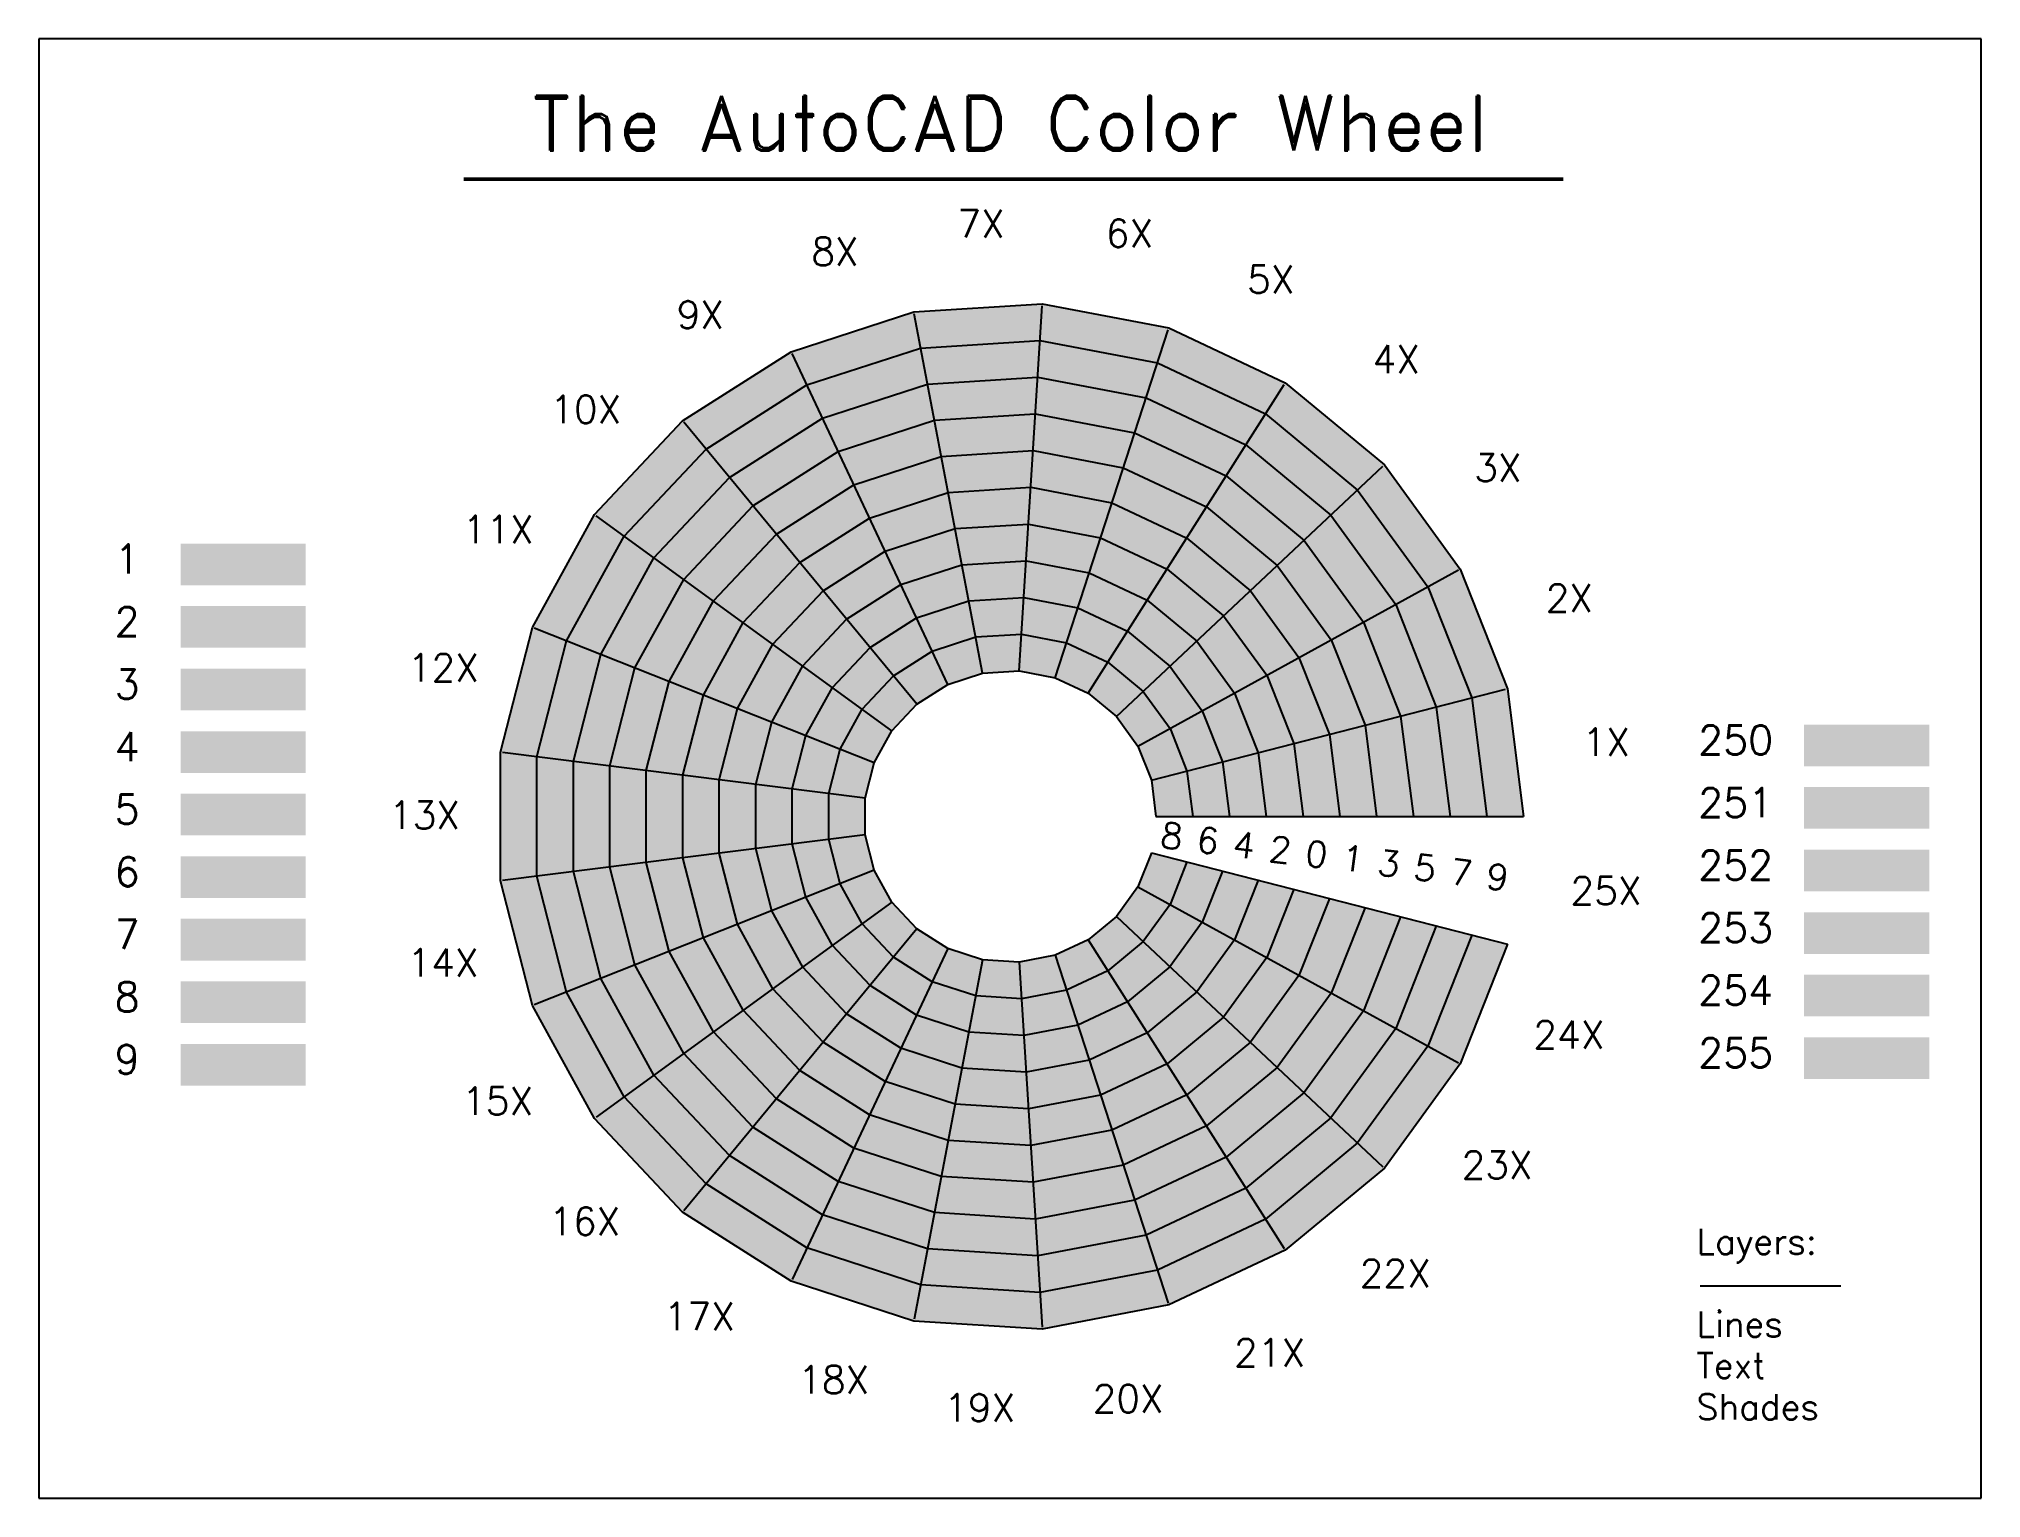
# Model space of a CAD drawing. Extents: x -266 to 266, y -187 to 213.
import ezdxf
from ezdxf.enums import TextEntityAlignment as Align

# ---------------------------------------------------------------- set-up
doc = ezdxf.new("R2010")
doc.units = 0
doc.layers.get('0').update_dxf_attribs({"linetype": 'CONTINUOUS'})
for name, color, linetype in [('LINES', 7, 'CONTINUOUS'), ('SHADES', 10, 'CONTINUOUS'), ('TEXT', 7, 'CONTINUOUS')]:
    doc.layers.add(name, color=color, linetype=linetype)
doc.styles.add('ROMAND', font='romand.ttf')
doc.styles.add('ROMANS', font='romans.ttf')

msp = doc.modelspace()

# ---------------------------------------------------------------- texts
at = {"layer": 'TEXT', "style": 'ROMAND'}
msp.add_text('The AutoCAD Color Wheel', height=15, dxfattribs=at).set_placement((0, 190), align=Align.MIDDLE)
at = {"layer": 'TEXT', "color": 70, "style": 'ROMANS'}
msp.add_text('7X', height=7.6, dxfattribs=at).set_placement((-7.919037, 162.455842), align=Align.MIDDLE)
at = {"layer": 'TEXT', "color": 60, "style": 'ROMANS'}
msp.add_text('6X', height=7.6, dxfattribs=at).set_placement((32.751908, 159.851173), align=Align.MIDDLE)
at = {"layer": 'TEXT', "color": 80, "style": 'ROMANS'}
msp.add_text('8X', height=7.6, dxfattribs=at).set_placement((-47.959985, 154.864228), align=Align.MIDDLE)
at = {"layer": 'TEXT', "color": 50, "style": 'ROMANS'}
msp.add_text('5X', height=7.6, dxfattribs=at).set_placement((71.497346, 147.213882), align=Align.MIDDLE)
at = {"layer": 'TEXT', "color": 90, "style": 'ROMANS'}
msp.add_text('9X', height=7.6, dxfattribs=at).set_placement((-84.855015, 137.55334), align=Align.MIDDLE)
at = {"layer": 'TEXT', "color": 40, "style": 'ROMANS'}
msp.add_text('4X', height=7.6, dxfattribs=at).set_placement((105.882758, 125.338016), align=Align.MIDDLE)
at = {"layer": 'TEXT', "color": 100, "style": 'ROMANS'}
msp.add_text('10X', height=7.6, dxfattribs=at).set_placement((-116.285877, 111.610884), align=Align.MIDDLE)
at = {"layer": 'TEXT', "color": 30, "style": 'ROMANS'}
msp.add_text('3X', height=7.6, dxfattribs=at).set_placement((133.747583, 95.598116), align=Align.MIDDLE)
at = {"layer": 'TEXT', "color": 110, "style": 'ROMANS'}
msp.add_text('11X', height=7.6, dxfattribs=at).set_placement((-140.277654, 78.66692), align=Align.MIDDLE)
at = {"layer": 'TEXT', "color": 1, "style": 'ROMANS'}
msp.add_text('1', height=8, dxfattribs=at).set_placement((-241.998946, 70.551694), align=Align.MIDDLE)
at = {"layer": 'TEXT', "color": 20, "style": 'ROMANS'}
msp.add_text('2X', height=7.6, dxfattribs=at).set_placement((153.34097, 59.862849), align=Align.MIDDLE)
at = {"layer": 'TEXT', "color": 2, "style": 'ROMANS'}
msp.add_text('2', height=8, dxfattribs=at).set_placement((-241.998946, 53.408837), align=Align.MIDDLE)
at = {"layer": 'TEXT', "color": 120, "style": 'ROMANS'}
msp.add_text('12X', height=7.6, dxfattribs=at).set_placement((-155.322855, 40.791439), align=Align.MIDDLE)
at = {"layer": 'TEXT', "color": 3, "style": 'ROMANS'}
msp.add_text('3', height=8, dxfattribs=at).set_placement((-241.998946, 36.26598), align=Align.MIDDLE)
at = {"layer": 'TEXT', "color": 4, "style": 'ROMANS'}
msp.add_text('4', height=8, dxfattribs=at).set_placement((-241.998946, 19.123123), align=Align.MIDDLE)
at = {"layer": 'TEXT', "color": 10, "style": 'ROMANS'}
msp.add_text('1X', height=7.6, dxfattribs=at).set_placement((163.431796, 20.377595), align=Align.MIDDLE)
at = {"layer": 'TEXT', "color": 250, "style": 'ROMANS'}
for s, height, p in [('250', 8, (198.894197, 20.942994)), ('25X', 7.6, (163.386017, -20.376644))]:
    msp.add_text(s, height=height, dxfattribs=at).set_placement(p, align=Align.MIDDLE)
at = {"layer": 'TEXT', "color": 5, "style": 'ROMANS'}
msp.add_text('5', height=8, dxfattribs=at).set_placement((-241.998946, 1.980265), align=Align.MIDDLE)
at = {"layer": 'TEXT', "color": 251, "style": 'ROMANS'}
msp.add_text('251', height=8, dxfattribs=at).set_placement((198.894197, 3.800137), align=Align.MIDDLE)
at = {"layer": 'TEXT', "color": 130, "style": 'ROMANS'}
msp.add_text('13X', height=7.6, dxfattribs=at).set_placement((-160.476134, 0.364297), align=Align.MIDDLE)
at = {"layer": 'TEXT', "style": 'ROMANS'}
for s, p in [('8', (44.332241, -5.336747)), ('6', (54.253389, -6.590072)), ('4', (64.174537, -7.843397)), ('2', (74.095685, -9.096722)), ('0', (84.016833, -10.350046)), ('1', (93.937981, -11.603371)), ('3', (103.859129, -12.856696)), ('5', (113.780277, -14.110021)), ('7', (123.701425, -15.363345)), ('9', (133.622573, -16.61667))]:
    msp.add_text(s, height=7, rotation=352.800044, dxfattribs=at).set_placement(p, align=Align.MIDDLE)
at = {"layer": 'TEXT', "color": 252, "style": 'ROMANS'}
msp.add_text('252', height=8, dxfattribs=at).set_placement((198.894197, -13.342721), align=Align.MIDDLE)
at = {"layer": 'TEXT', "color": 6, "style": 'ROMANS'}
msp.add_text('6', height=8, dxfattribs=at).set_placement((-241.998946, -15.162592), align=Align.MIDDLE)
at = {"layer": 'TEXT', "color": 253, "style": 'ROMANS'}
msp.add_text('253', height=8, dxfattribs=at).set_placement((198.894197, -30.485578), align=Align.MIDDLE)
at = {"layer": 'TEXT', "color": 7, "style": 'ROMANS'}
msp.add_text('7', height=8, dxfattribs=at).set_placement((-241.998946, -32.305449), align=Align.MIDDLE)
at = {"layer": 'TEXT', "color": 140, "style": 'ROMANS'}
msp.add_text('14X', height=7.6, dxfattribs=at).set_placement((-155.413692, -40.07432), align=Align.MIDDLE)
at = {"layer": 'TEXT', "color": 8, "style": 'ROMANS'}
msp.add_text('8', height=8, dxfattribs=at).set_placement((-241.998946, -49.448306), align=Align.MIDDLE)
at = {"layer": 'TEXT', "color": 254, "style": 'ROMANS'}
msp.add_text('254', height=8, dxfattribs=at).set_placement((198.894197, -47.628435), align=Align.MIDDLE)
at = {"layer": 'TEXT', "color": 240, "style": 'ROMANS'}
msp.add_text('24X', height=7.6, dxfattribs=at).set_placement((153.206508, -59.839129), align=Align.MIDDLE)
at = {"layer": 'TEXT', "color": 9, "style": 'ROMANS'}
msp.add_text('9', height=8, dxfattribs=at).set_placement((-241.998946, -66.591163), align=Align.MIDDLE)
at = {"layer": 'TEXT', "color": 255, "style": 'ROMANS'}
msp.add_text('255', height=8, dxfattribs=at).set_placement((198.894197, -64.771292), align=Align.MIDDLE)
at = {"layer": 'TEXT', "color": 150, "style": 'ROMANS'}
msp.add_text('15X', height=7.6, dxfattribs=at).set_placement((-140.453621, -77.983506), align=Align.MIDDLE)
at = {"layer": 'TEXT', "color": 230, "style": 'ROMANS'}
msp.add_text('23X', height=7.6, dxfattribs=at).set_placement((133.532887, -95.530287), align=Align.MIDDLE)
at = {"layer": 'TEXT', "color": 160, "style": 'ROMANS'}
msp.add_text('16X', height=7.6, dxfattribs=at).set_placement((-116.535916, -110.981286), align=Align.MIDDLE)
at = {"layer": 'TEXT', "style": 'ROMANS'}
for s, p in [('Layers:', (188.14554, -120)), ('Lines', (188.14554, -142.666667)), ('Text', (188.14554, -154)), ('Shades', (188.14554, -165.333333))]:
    msp.add_text(s, height=7, dxfattribs=at).set_placement(p)
at = {"layer": 'TEXT', "color": 220, "style": 'ROMANS'}
msp.add_text('22X', height=7.6, dxfattribs=at).set_placement((105.601319, -125.20751), align=Align.MIDDLE)
at = {"layer": 'TEXT', "color": 170, "style": 'ROMANS'}
msp.add_text('17X', height=7.6, dxfattribs=at).set_placement((-85.163416, -136.99429), align=Align.MIDDLE)
at = {"layer": 'TEXT', "color": 210, "style": 'ROMANS'}
msp.add_text('21X', height=7.6, dxfattribs=at).set_placement((71.166847, -147.006071), align=Align.MIDDLE)
at = {"layer": 'TEXT', "color": 180, "style": 'ROMANS'}
msp.add_text('18X', height=7.6, dxfattribs=at).set_placement((-48.30737, -154.388023), align=Align.MIDDLE)
at = {"layer": 'TEXT', "color": 190, "style": 'ROMANS'}
msp.add_text('19X', height=7.6, dxfattribs=at).set_placement((-8.283579, -162.069575), align=Align.MIDDLE)
at = {"layer": 'TEXT', "color": 200, "style": 'ROMANS'}
msp.add_text('20X', height=7.6, dxfattribs=at).set_placement((32.393115, -159.556284), align=Align.MIDDLE)

# ---------------------------------------------------------------- linework, layer by layer
for p, q in [((266.197183, 213.14554), (-266.197183, 213.14554)), ((-266.197183, 213.14554), (-266.197183, -186.85446)), ((266.197183, -186.85446), (266.197183, 213.14554)), ((-266.197183, -186.85446), (266.197183, -186.85446))]:
    msp.add_line(p, q)
at = {"layer": 'LINES', "color": 3}
for p, q in [((-26.382208, 138.300954), (8.840686, 140.516964)), ((2.511651, 39.921067), (8.805752, 139.961704)), ((-59.947412, 127.394987), (-26.382208, 138.300954)), ((-7.495223, 39.291496), (-26.277958, 137.754451)), ((-55.655785, 118.274798), (-24.49351, 128.400008)), ((-24.49351, 128.400008), (8.207782, 130.457374)), ((-89.745898, 108.484324), (-59.947412, 127.394987)), ((-17.031144, 36.193095), (-59.710526, 126.891579)), ((-83.321002, 100.717947), (-55.655785, 118.274798)), ((-51.364158, 109.154609), (-22.604811, 118.499063)), ((-22.604811, 118.499063), (7.574879, 120.397785)), ((-113.90532, 82.757192), (-89.745898, 108.484324)), ((-25.496936, 30.820549), (-89.391263, 108.055643)), ((-76.896106, 92.951569), (-51.364158, 109.154609)), ((-47.072531, 100.03442), (-20.716113, 108.598117)), ((-20.716113, 108.598117), (6.941976, 110.338195)), ((-105.750854, 76.832617), (-83.321002, 100.717947)), ((-70.47121, 85.185192), (-47.072531, 100.03442)), ((-42.780905, 90.91423), (-18.827414, 98.697171)), ((-18.827414, 98.697171), (6.309072, 100.278605)), ((-97.596389, 70.908041), (-76.896106, 92.951569)), ((-64.046313, 77.418814), (-42.780905, 90.91423)), ((-89.441923, 64.983465), (-70.47121, 85.185192)), ((-38.489278, 81.794041), (-16.938715, 88.796225)), ((-16.938715, 88.796225), (5.676169, 90.219016)), ((-130.907652, 51.830122), (-113.90532, 82.757192)), ((-32.360662, 23.511435), (-113.455217, 82.430173)), ((-57.621417, 69.652437), (-38.489278, 81.794041)), ((-15.050017, 78.895279), (5.043265, 80.159426)), ((-121.535992, 48.119611), (-105.750854, 76.832617)), ((-81.287457, 59.058889), (-64.046313, 77.418814)), ((-34.197651, 72.673852), (-15.050017, 78.895279)), ((-112.164331, 44.4091), (-97.596389, 70.908041)), ((-73.132991, 53.134314), (-57.621417, 69.652437)), ((-51.196521, 61.886059), (-34.197651, 72.673852)), ((-13.161318, 68.994333), (4.410362, 70.099836)), ((-102.792671, 40.698588), (-89.441923, 64.983465)), ((-29.906024, 63.553663), (-13.161318, 68.994333)), ((-93.42101, 36.988077), (-81.287457, 59.058889)), ((-64.978525, 47.209738), (-51.196521, 61.886059)), ((-44.771625, 54.119682), (-29.906024, 63.553663)), ((-25.614397, 54.433474), (-11.27262, 59.093387)), ((-11.27262, 59.093387), (3.777458, 60.040247)), ((-56.824059, 41.285162), (-44.771625, 54.119682)), ((-38.346728, 46.353304), (-25.614397, 54.433474)), ((-84.04935, 33.277566), (-73.132991, 53.134314)), ((-21.322771, 45.313284), (-9.383921, 49.192442)), ((-9.383921, 49.192442), (3.144555, 49.980657)), ((-74.67769, 29.567055), (-64.978525, 47.209738)), ((-48.669593, 35.360586), (-38.346728, 46.353304)), ((-31.921832, 38.586927), (-21.322771, 45.313284)), ((-65.306029, 25.856544), (-56.824059, 41.285162)), ((-40.515128, 29.436011), (-31.921832, 38.586927)), ((-55.934369, 22.146033), (-48.669593, 35.360586)), ((-46.562709, 18.435522), (-40.515128, 29.436011))]:
    msp.add_line(p, q, dxfattribs=at)
at = {"layer": 'LINES', "color": 2}
for p, q in [((8.840686, 140.516964), (43.508087, 133.903776)), ((12.360709, 38.042251), (43.336163, 133.374648)), ((43.508087, 133.903776), (75.441716, 118.876921)), ((8.207782, 130.457374), (40.39335, 124.317623)), ((40.39335, 124.317623), (70.040854, 110.366539)), ((7.574879, 120.397785), (37.278612, 114.731471)), ((21.433098, 33.773101), (75.143604, 118.407173)), ((75.441716, 118.876921), (102.635064, 96.380592)), ((37.278612, 114.731471), (64.639992, 101.856157)), ((6.941976, 110.338195), (34.163874, 105.145319)), ((70.040854, 110.366539), (95.287434, 89.480719)), ((34.163874, 105.145319), (59.23913, 93.345775)), ((64.639992, 101.856157), (87.939804, 82.580846)), ((6.309072, 100.278605), (31.049136, 95.559166)), ((29.158766, 27.381862), (102.229496, 95.999739)), ((31.049136, 95.559166), (53.838269, 84.835393)), ((59.23913, 93.345775), (80.592174, 75.680973)), ((5.676169, 90.219016), (27.934398, 85.973014)), ((27.934398, 85.973014), (48.437407, 76.325011)), ((5.043265, 80.159426), (24.81966, 76.386861)), ((53.838269, 84.835393), (73.244545, 68.7811)), ((24.81966, 76.386861), (43.036545, 67.814629)), ((48.437407, 76.325011), (65.896915, 61.881227)), ((4.410362, 70.099836), (21.704922, 66.800709)), ((21.704922, 66.800709), (37.635683, 59.304247)), ((43.036545, 67.814629), (58.549285, 54.981354)), ((3.777458, 60.040247), (18.590185, 57.214556)), ((37.635683, 59.304247), (51.201655, 48.081481)), ((18.590185, 57.214556), (32.234821, 50.793865)), ((3.144555, 49.980657), (15.475447, 47.628404)), ((32.234821, 50.793865), (43.854026, 41.181608)), ((15.475447, 47.628404), (26.833959, 42.283483)), ((26.833959, 42.283483), (36.506396, 34.281735))]:
    msp.add_line(p, q, dxfattribs=at)
at = {"layer": 'LINES', "color": 1}
for p, q in [((102.635064, 96.380592), (123.379473, 67.828316)), ((95.287434, 89.480719), (114.546754, 62.972497)), ((87.939804, 82.580846), (105.714035, 58.116677)), ((80.592174, 75.680973), (96.881316, 53.260858)), ((35.052282, 19.27012), (122.891933, 67.560289)), ((73.244545, 68.7811), (88.048597, 48.405038)), ((123.379473, 67.828316), (136.371496, 35.014138)), ((65.896915, 61.881227), (79.215878, 43.549218)), ((114.546754, 62.972497), (126.60868, 32.507481)), ((58.549285, 54.981354), (70.383158, 38.693399)), ((96.881316, 53.260858), (107.083048, 27.494166)), ((105.714035, 58.116677), (116.845864, 30.000823)), ((51.201655, 48.081481), (61.550439, 33.837579)), ((88.048597, 48.405038), (97.320231, 24.987509)), ((79.215878, 43.549218), (87.557415, 22.480852)), ((43.854026, 41.181608), (52.71772, 28.981759)), ((70.383158, 38.693399), (77.794599, 19.974195)), ((36.506396, 34.281735), (43.885001, 24.12594)), ((38.743334, 9.947566), (135.832617, 34.875778)), ((61.550439, 33.837579), (68.031783, 17.467537)), ((126.60868, 32.507481), (130.715317, -0.0001)), ((136.371496, 35.014138), (140.794797, -0.000108)), ((52.71772, 28.981759), (58.268967, 14.96088)), ((107.083048, 27.494166), (110.556358, -0.000085)), ((116.845864, 30.000823), (120.635838, -0.000092)), ((43.885001, 24.12594), (48.50615, 12.454223)), ((87.557415, 22.480852), (90.397399, -0.000069)), ((97.320231, 24.987509), (100.476878, -0.000077)), ((68.031783, 17.467537), (70.238439, -0.000054)), ((77.794599, 19.974195), (80.317919, -0.000061)), ((48.50615, 12.454223), (50.07948, -0.000038)), ((58.268967, 14.96088), (60.158959, -0.000046)), ((40, -0.000031), (140.794797, -0.000108))]:
    msp.add_line(p, q, dxfattribs=at)
at = {"layer": 'LINES', "color": 4}
for p, q in [((-139.684575, 17.646374), (-130.907652, 51.830122)), ((-37.191048, 14.725011), (-130.390364, 51.625312)), ((-129.684576, 16.383073), (-121.535992, 48.119611)), ((-119.684576, 15.119771), (-112.164331, 44.4091)), ((-109.684577, 13.85647), (-102.792671, 40.698588)), ((-99.684578, 12.593168), (-93.42101, 36.988077)), ((-89.684579, 11.329867), (-84.04935, 33.277566)), ((-79.68458, 10.066565), (-74.67769, 29.567055)), ((-69.684581, 8.803264), (-65.306029, 25.856544)), ((-59.684582, 7.539963), (-55.934369, 22.146033)), ((-139.684602, -17.64616), (-139.684575, 17.646374)), ((-39.684584, 5.01336), (-139.132604, 17.576643)), ((-129.684601, -16.382874), (-129.684576, 16.383073)), ((-49.684583, 6.276661), (-46.562709, 18.435522)), ((-119.6846, -15.119588), (-119.684576, 15.119771)), ((-109.684599, -13.856302), (-109.684577, 13.85647)), ((-99.684598, -12.593016), (-99.684578, 12.593168)), ((-89.684597, -11.32973), (-89.684579, 11.329867)), ((-79.684596, -10.066444), (-79.68458, 10.066565)), ((-69.684595, -8.803157), (-69.684581, 8.803264)), ((-59.684594, -7.539871), (-59.684582, 7.539963)), ((-49.684593, -6.276585), (-49.684583, 6.276661)), ((-39.684592, -5.013299), (-139.132631, -17.576431)), ((-74.677735, -29.566941), (-79.684596, -10.066444)), ((-65.306069, -25.856444), (-69.684595, -8.803157)), ((-55.934403, -22.145947), (-59.684594, -7.539871)), ((-46.562737, -18.43545), (-49.684593, -6.276585)), ((-112.164399, -44.408928), (-119.6846, -15.119588)), ((-102.792733, -40.698431), (-109.684599, -13.856302)), ((-93.421067, -36.987934), (-99.684598, -12.593016)), ((-84.049401, -33.277438), (-89.684597, -11.32973)), ((-130.907731, -51.829922), (-139.684602, -17.64616)), ((-121.536065, -48.119425), (-129.684601, -16.382874))]:
    msp.add_line(p, q, dxfattribs=at)
at = {"layer": 'LINES', "color": 6}
for p, q in [((38.743319, -9.947625), (136.371443, -35.014347)), ((48.506131, -12.454297), (43.884964, -24.126007)), ((58.268944, -14.960969), (52.717676, -28.98184)), ((35.052252, -19.270174), (122.891829, -67.560477)), ((68.031756, -17.467642), (61.550388, -33.837673)), ((77.794568, -19.974314), (70.383099, -38.693506)), ((43.884964, -24.126007), (36.506343, -34.281791)), ((87.557381, -22.480986), (79.215811, -43.549339)), ((97.320193, -24.987658), (88.048523, -48.405173)), ((29.158724, -27.381907), (102.229349, -95.999896)), ((52.717676, -28.98184), (43.853963, -41.181675)), ((107.083006, -27.49433), (96.881234, -53.261006)), ((116.845818, -30.001002), (105.713946, -58.116839)), ((21.433046, -33.773133), (75.143423, -118.407288)), ((36.506343, -34.281791), (26.833895, -42.283524)), ((61.550388, -33.837673), (51.201582, -48.081559)), ((126.60863, -32.507674), (114.546658, -62.972672)), ((136.371443, -35.014347), (123.379369, -67.828505)), ((2.51159, -39.921071), (8.805537, -139.961717)), ((12.360651, -38.04227), (43.335959, -133.374715)), ((26.833895, -42.283524), (15.475374, -47.628427)), ((43.853963, -41.181675), (32.234744, -50.793914)), ((70.383099, -38.693506), (58.549201, -54.981444)), ((15.475374, -47.628427), (3.144478, -49.980662)), ((79.215811, -43.549339), (65.89682, -61.881328)), ((32.234744, -50.793914), (18.590097, -57.214585)), ((51.201582, -48.081559), (37.635592, -59.304304)), ((88.048523, -48.405173), (73.244439, -68.781212)), ((18.590097, -57.214585), (3.777366, -60.040252)), ((58.549201, -54.981444), (43.036441, -67.814695)), ((96.881234, -53.261006), (80.592059, -75.681097)), ((105.713946, -58.116839), (87.939678, -82.580981)), ((37.635592, -59.304304), (21.70482, -66.800742)), ((65.89682, -61.881328), (48.43729, -76.325085)), ((114.546658, -62.972672), (95.287297, -89.480865)), ((21.70482, -66.800742), (4.410254, -70.099843)), ((43.036441, -67.814695), (24.819543, -76.386899)), ((73.244439, -68.781212), (53.838139, -84.835475)), ((123.379369, -67.828505), (102.634916, -96.380749)), ((24.819543, -76.386899), (5.043143, -80.159434)), ((48.43729, -76.325085), (27.934267, -85.973056)), ((80.592059, -75.681097), (59.238988, -93.345866)), ((53.838139, -84.835475), (31.04899, -95.559214)), ((87.939678, -82.580981), (64.639836, -101.856256)), ((27.934267, -85.973056), (5.676031, -90.219024)), ((95.287297, -89.480865), (70.040685, -110.366646)), ((31.04899, -95.559214), (6.308919, -100.278615)), ((59.238988, -93.345866), (34.163713, -105.145371)), ((102.634916, -96.380749), (75.441534, -118.877037)), ((34.163713, -105.145371), (6.941807, -110.338206)), ((64.639836, -101.856256), (37.278436, -114.731528)), ((70.040685, -110.366646), (40.393159, -124.317685)), ((37.278436, -114.731528), (7.574695, -120.397796)), ((75.441534, -118.877037), (43.507883, -133.903843)), ((40.393159, -124.317685), (8.207583, -130.457387)), ((43.507883, -133.903843), (8.840471, -140.516977))]:
    msp.add_line(p, q, dxfattribs=at)
at = {"layer": 'LINES', "color": 5}
for p, q in [((-37.191071, -14.724954), (-130.390443, -51.625113)), ((-40.515173, -29.435949), (-46.562737, -18.43545)), ((-32.360698, -23.511385), (-113.455344, -82.43)), ((-56.824122, -41.285075), (-65.306069, -25.856444)), ((-48.669648, -35.360512), (-55.934403, -22.145947)), ((-25.496983, -30.82051), (-89.391428, -108.055506)), ((-64.978597, -47.209638), (-74.677735, -29.566941)), ((-31.921891, -38.586878), (-40.515173, -29.435949)), ((-81.287547, -59.058765), (-93.421067, -36.987934)), ((-73.133072, -53.134202), (-84.049401, -33.277438)), ((-17.031199, -36.193069), (-59.71072, -126.891488)), ((-38.346799, -46.353246), (-48.669648, -35.360512)), ((-89.442022, -64.983328), (-102.792733, -40.698431)), ((-44.771707, -54.119613), (-56.824122, -41.285075)), ((-21.32284, -45.313252), (-31.921891, -38.586878)), ((-7.495283, -39.291484), (-26.278168, -137.754411)), ((-97.596497, -70.907892), (-112.164399, -44.408928)), ((-51.196616, -61.885981), (-64.978597, -47.209638)), ((-25.614481, -54.433434), (-38.346799, -46.353246)), ((-9.383996, -49.192427), (-21.32284, -45.313252)), ((-113.905447, -82.757018), (-130.907731, -51.829922)), ((-105.750972, -76.832455), (-121.536065, -48.119425)), ((-57.621524, -69.652349), (-73.133072, -53.134202)), ((3.144478, -49.980662), (-9.383996, -49.192427)), ((-29.906121, -63.553617), (-44.771707, -54.119613)), ((-11.27271, -59.09337), (-25.614481, -54.433434)), ((-64.046432, -77.418716), (-81.287547, -59.058765)), ((-34.197762, -72.6738), (-51.196616, -61.885981)), ((-13.161424, -68.994313), (-29.906121, -63.553617)), ((3.777366, -60.040252), (-11.27271, -59.09337)), ((-70.47134, -85.185084), (-89.442022, -64.983328)), ((4.410254, -70.099843), (-13.161424, -68.994313)), ((-76.896248, -92.951452), (-97.596497, -70.907892)), ((-38.489403, -81.793982), (-57.621524, -69.652349)), ((-15.050138, -78.895256), (-34.197762, -72.6738)), ((-83.321156, -100.717819), (-105.750972, -76.832455)), ((-42.781044, -90.914165), (-64.046432, -77.418716)), ((5.043143, -80.159434), (-15.050138, -78.895256)), ((-89.746064, -108.484187), (-113.905447, -82.757018)), ((-16.938851, -88.796199), (-38.489403, -81.793982)), ((-47.072684, -100.034347), (-70.47134, -85.185084)), ((5.676031, -90.219024), (-16.938851, -88.796199)), ((-51.364325, -109.15453), (-76.896248, -92.951452)), ((-18.827565, -98.697142), (-42.781044, -90.914165)), ((-55.655966, -118.274713), (-83.321156, -100.717819)), ((-20.716279, -108.598085), (-47.072684, -100.034347)), ((6.308919, -100.278615), (-18.827565, -98.697142)), ((-59.947606, -127.394895), (-89.746064, -108.484187)), ((-22.604992, -118.499028), (-51.364325, -109.15453)), ((6.941807, -110.338206), (-20.716279, -108.598085)), ((-24.493706, -128.399971), (-55.655966, -118.274713)), ((7.574695, -120.397796), (-22.604992, -118.499028)), ((-26.38242, -138.300914), (-59.947606, -127.394895)), ((8.207583, -130.457387), (-24.493706, -128.399971)), ((8.840471, -140.516977), (-26.38242, -138.300914))]:
    msp.add_line(p, q, dxfattribs=at)
at = {"layer": 'LINES', "color": 3}
msp.add_lwpolyline([(-37.191048, 14.725011), (-32.360662, 23.511435), (-25.496936, 30.820549), (-17.031144, 36.193095), (-7.495223, 39.291496), (2.511651, 39.921067)], dxfattribs=at)
at = {"layer": 'LINES', "color": 2}
msp.add_lwpolyline([(2.511651, 39.921067), (12.360709, 38.042251), (21.433098, 33.773101), (29.158766, 27.381862)], dxfattribs=at)
at = {"layer": 'LINES', "color": 1}
msp.add_lwpolyline([(29.158766, 27.381862), (35.052282, 19.27012), (38.743334, 9.947566), (40, -0.000031)], dxfattribs=at)
at = {"layer": 'LINES', "color": 4}
msp.add_lwpolyline([(-37.191071, -14.724954), (-39.684592, -5.013299), (-39.684584, 5.01336), (-37.191048, 14.725011)], dxfattribs=at)
at = {"layer": 'LINES', "color": 6}
msp.add_lwpolyline([(38.743319, -9.947625), (35.052252, -19.270174), (29.158724, -27.381907), (21.433046, -33.773133), (12.360651, -38.04227), (2.51159, -39.921071)], dxfattribs=at)
at = {"layer": 'LINES', "color": 5}
msp.add_lwpolyline([(2.51159, -39.921071), (-7.495283, -39.291484), (-17.031199, -36.193069), (-25.496983, -30.82051), (-32.360698, -23.511385), (-37.191071, -14.724954)], dxfattribs=at)
at = {"layer": 'SHADES', "color": 79}
msp.add_solid([(8.207782, 130.457374), (8.840686, 140.516964), (-24.49351, 128.400008), (-26.382208, 138.300954)], dxfattribs=at)
at = {"layer": 'SHADES', "color": 69}
msp.add_solid([(40.39335, 124.317623), (43.508087, 133.903776), (8.207782, 130.457374), (8.840686, 140.516964)], dxfattribs=at)
at = {"layer": 'SHADES', "color": 89}
msp.add_solid([(-24.49351, 128.400008), (-26.382208, 138.300954), (-55.655785, 118.274798), (-59.947412, 127.394987)], dxfattribs=at)
at = {"layer": 'SHADES', "color": 59}
msp.add_solid([(70.040854, 110.366539), (75.441716, 118.876921), (40.39335, 124.317623), (43.508087, 133.903776)], dxfattribs=at)
at = {"layer": 'SHADES', "color": 87}
msp.add_solid([(-22.604811, 118.499063), (-24.49351, 128.400008), (-51.364158, 109.154609), (-55.655785, 118.274798)], dxfattribs=at)
at = {"layer": 'SHADES', "color": 77}
msp.add_solid([(7.574879, 120.397785), (8.207782, 130.457374), (-22.604811, 118.499063), (-24.49351, 128.400008)], dxfattribs=at)
at = {"layer": 'SHADES', "color": 67}
msp.add_solid([(37.278612, 114.731471), (40.39335, 124.317623), (7.574879, 120.397785), (8.207782, 130.457374)], dxfattribs=at)
at = {"layer": 'SHADES', "color": 99}
msp.add_solid([(-55.655785, 118.274798), (-59.947412, 127.394987), (-83.321002, 100.717947), (-89.745898, 108.484324)], dxfattribs=at)
at = {"layer": 'SHADES', "color": 57}
msp.add_solid([(64.639992, 101.856157), (70.040854, 110.366539), (37.278612, 114.731471), (40.39335, 124.317623)], dxfattribs=at)
at = {"layer": 'SHADES', "color": 97}
msp.add_solid([(-51.364158, 109.154609), (-55.655785, 118.274798), (-76.896106, 92.951569), (-83.321002, 100.717947)], dxfattribs=at)
at = {"layer": 'SHADES', "color": 85}
msp.add_solid([(-20.716113, 108.598117), (-22.604811, 118.499063), (-47.072531, 100.03442), (-51.364158, 109.154609)], dxfattribs=at)
at = {"layer": 'SHADES', "color": 75}
msp.add_solid([(6.941976, 110.338195), (7.574879, 120.397785), (-20.716113, 108.598117), (-22.604811, 118.499063)], dxfattribs=at)
at = {"layer": 'SHADES', "color": 65}
msp.add_solid([(34.163874, 105.145319), (37.278612, 114.731471), (6.941976, 110.338195), (7.574879, 120.397785)], dxfattribs=at)
at = {"layer": 'SHADES', "color": 49}
msp.add_solid([(95.287434, 89.480719), (102.635064, 96.380592), (70.040854, 110.366539), (75.441716, 118.876921)], dxfattribs=at)
at = {"layer": 'SHADES', "color": 55}
msp.add_solid([(59.23913, 93.345775), (64.639992, 101.856157), (34.163874, 105.145319), (37.278612, 114.731471)], dxfattribs=at)
at = {"layer": 'SHADES', "color": 109}
msp.add_solid([(-83.321002, 100.717947), (-89.745898, 108.484324), (-105.750854, 76.832617), (-113.90532, 82.757192)], dxfattribs=at)
at = {"layer": 'SHADES', "color": 95}
msp.add_solid([(-47.072531, 100.03442), (-51.364158, 109.154609), (-70.47121, 85.185192), (-76.896106, 92.951569)], dxfattribs=at)
at = {"layer": 'SHADES', "color": 83}
msp.add_solid([(-18.827414, 98.697171), (-20.716113, 108.598117), (-42.780905, 90.91423), (-47.072531, 100.03442)], dxfattribs=at)
at = {"layer": 'SHADES', "color": 73}
msp.add_solid([(6.309072, 100.278605), (6.941976, 110.338195), (-18.827414, 98.697171), (-20.716113, 108.598117)], dxfattribs=at)
at = {"layer": 'SHADES', "color": 63}
msp.add_solid([(31.049136, 95.559166), (34.163874, 105.145319), (6.309072, 100.278605), (6.941976, 110.338195)], dxfattribs=at)
at = {"layer": 'SHADES', "color": 47}
msp.add_solid([(87.939804, 82.580846), (95.287434, 89.480719), (64.639992, 101.856157), (70.040854, 110.366539)], dxfattribs=at)
at = {"layer": 'SHADES', "color": 53}
msp.add_solid([(53.838269, 84.835393), (59.23913, 93.345775), (31.049136, 95.559166), (34.163874, 105.145319)], dxfattribs=at)
at = {"layer": 'SHADES', "color": 45}
msp.add_solid([(80.592174, 75.680973), (87.939804, 82.580846), (59.23913, 93.345775), (64.639992, 101.856157)], dxfattribs=at)
at = {"layer": 'SHADES', "color": 107}
msp.add_solid([(-76.896106, 92.951569), (-83.321002, 100.717947), (-97.596389, 70.908041), (-105.750854, 76.832617)], dxfattribs=at)
at = {"layer": 'SHADES', "color": 93}
msp.add_solid([(-42.780905, 90.91423), (-47.072531, 100.03442), (-64.046313, 77.418814), (-70.47121, 85.185192)], dxfattribs=at)
at = {"layer": 'SHADES', "color": 81}
msp.add_solid([(-16.938715, 88.796225), (-18.827414, 98.697171), (-38.489278, 81.794041), (-42.780905, 90.91423)], dxfattribs=at)
at = {"layer": 'SHADES', "color": 71}
msp.add_solid([(5.676169, 90.219016), (6.309072, 100.278605), (-16.938715, 88.796225), (-18.827414, 98.697171)], dxfattribs=at)
at = {"layer": 'SHADES', "color": 61}
msp.add_solid([(27.934398, 85.973014), (31.049136, 95.559166), (5.676169, 90.219016), (6.309072, 100.278605)], dxfattribs=at)
at = {"layer": 'SHADES', "color": 39}
msp.add_solid([(114.546754, 62.972497), (123.379473, 67.828316), (95.287434, 89.480719), (102.635064, 96.380592)], dxfattribs=at)
at = {"layer": 'SHADES', "color": 105}
msp.add_solid([(-70.47121, 85.185192), (-76.896106, 92.951569), (-89.441923, 64.983465), (-97.596389, 70.908041)], dxfattribs=at)
at = {"layer": 'SHADES', "color": 91}
msp.add_solid([(-38.489278, 81.794041), (-42.780905, 90.91423), (-57.621417, 69.652437), (-64.046313, 77.418814)], dxfattribs=at)
at = {"layer": 'SHADES', "color": 51}
msp.add_solid([(48.437407, 76.325011), (53.838269, 84.835393), (27.934398, 85.973014), (31.049136, 95.559166)], dxfattribs=at)
at = {"layer": 'SHADES', "color": 43}
msp.add_solid([(73.244545, 68.7811), (80.592174, 75.680973), (53.838269, 84.835393), (59.23913, 93.345775)], dxfattribs=at)
at = {"layer": 'SHADES', "color": 103}
msp.add_solid([(-64.046313, 77.418814), (-70.47121, 85.185192), (-81.287457, 59.058889), (-89.441923, 64.983465)], dxfattribs=at)
at = {"layer": 'SHADES', "color": 80}
msp.add_solid([(-15.050017, 78.895279), (-16.938715, 88.796225), (-34.197651, 72.673852), (-38.489278, 81.794041)], dxfattribs=at)
at = {"layer": 'SHADES', "color": 70}
msp.add_solid([(5.043265, 80.159426), (5.676169, 90.219016), (-15.050017, 78.895279), (-16.938715, 88.796225)], dxfattribs=at)
at = {"layer": 'SHADES', "color": 60}
msp.add_solid([(24.81966, 76.386861), (27.934398, 85.973014), (5.043265, 80.159426), (5.676169, 90.219016)], dxfattribs=at)
at = {"layer": 'SHADES', "color": 50}
msp.add_solid([(43.036545, 67.814629), (48.437407, 76.325011), (24.81966, 76.386861), (27.934398, 85.973014)], dxfattribs=at)
at = {"layer": 'SHADES', "color": 37}
msp.add_solid([(105.714035, 58.116677), (114.546754, 62.972497), (87.939804, 82.580846), (95.287434, 89.480719)], dxfattribs=at)
at = {"layer": 'SHADES', "color": 119}
msp.add_solid([(-105.750854, 76.832617), (-113.90532, 82.757192), (-121.535992, 48.119611), (-130.907652, 51.830122)], dxfattribs=at)
at = {"layer": 'SHADES', "color": 90}
msp.add_solid([(-34.197651, 72.673852), (-38.489278, 81.794041), (-51.196521, 61.886059), (-57.621417, 69.652437)], dxfattribs=at)
at = {"layer": 'SHADES', "color": 72}
msp.add_solid([(4.410362, 70.099836), (5.043265, 80.159426), (-13.161318, 68.994333), (-15.050017, 78.895279)], dxfattribs=at)
at = {"layer": 'SHADES', "color": 62}
msp.add_solid([(21.704922, 66.800709), (24.81966, 76.386861), (4.410362, 70.099836), (5.043265, 80.159426)], dxfattribs=at)
at = {"layer": 'SHADES', "color": 41}
msp.add_solid([(65.896915, 61.881227), (73.244545, 68.7811), (48.437407, 76.325011), (53.838269, 84.835393)], dxfattribs=at)
at = {"layer": 'SHADES', "color": 35}
msp.add_solid([(96.881316, 53.260858), (105.714035, 58.116677), (80.592174, 75.680973), (87.939804, 82.580846)], dxfattribs=at)
at = {"layer": 'SHADES', "color": 1}
msp.add_solid([(-227.357758, 63.368076), (-193.072044, 63.368076), (-227.357758, 74.796648), (-193.072044, 74.796648)], dxfattribs=at)
at = {"layer": 'SHADES', "color": 117}
msp.add_solid([(-97.596389, 70.908041), (-105.750854, 76.832617), (-112.164331, 44.4091), (-121.535992, 48.119611)], dxfattribs=at)
at = {"layer": 'SHADES', "color": 101}
msp.add_solid([(-57.621417, 69.652437), (-64.046313, 77.418814), (-73.132991, 53.134314), (-81.287457, 59.058889)], dxfattribs=at)
at = {"layer": 'SHADES', "color": 82}
msp.add_solid([(-13.161318, 68.994333), (-15.050017, 78.895279), (-29.906024, 63.553663), (-34.197651, 72.673852)], dxfattribs=at)
at = {"layer": 'SHADES', "color": 52}
msp.add_solid([(37.635683, 59.304247), (43.036545, 67.814629), (21.704922, 66.800709), (24.81966, 76.386861)], dxfattribs=at)
at = {"layer": 'SHADES', "color": 40}
msp.add_solid([(58.549285, 54.981354), (65.896915, 61.881227), (43.036545, 67.814629), (48.437407, 76.325011)], dxfattribs=at)
at = {"layer": 'SHADES', "color": 33}
msp.add_solid([(88.048597, 48.405038), (96.881316, 53.260858), (73.244545, 68.7811), (80.592174, 75.680973)], dxfattribs=at)
at = {"layer": 'SHADES', "color": 115}
msp.add_solid([(-89.441923, 64.983465), (-97.596389, 70.908041), (-102.792671, 40.698588), (-112.164331, 44.4091)], dxfattribs=at)
at = {"layer": 'SHADES', "color": 100}
msp.add_solid([(-51.196521, 61.886059), (-57.621417, 69.652437), (-64.978525, 47.209738), (-73.132991, 53.134314)], dxfattribs=at)
at = {"layer": 'SHADES', "color": 92}
msp.add_solid([(-29.906024, 63.553663), (-34.197651, 72.673852), (-44.771625, 54.119682), (-51.196521, 61.886059)], dxfattribs=at)
at = {"layer": 'SHADES', "color": 74}
msp.add_solid([(3.777458, 60.040247), (4.410362, 70.099836), (-11.27262, 59.093387), (-13.161318, 68.994333)], dxfattribs=at)
at = {"layer": 'SHADES', "color": 64}
msp.add_solid([(18.590185, 57.214556), (21.704922, 66.800709), (3.777458, 60.040247), (4.410362, 70.099836)], dxfattribs=at)
at = {"layer": 'SHADES', "color": 113}
msp.add_solid([(-81.287457, 59.058889), (-89.441923, 64.983465), (-93.42101, 36.988077), (-102.792671, 40.698588)], dxfattribs=at)
at = {"layer": 'SHADES', "color": 84}
msp.add_solid([(-11.27262, 59.093387), (-13.161318, 68.994333), (-25.614397, 54.433474), (-29.906024, 63.553663)], dxfattribs=at)
at = {"layer": 'SHADES', "color": 54}
msp.add_solid([(32.234821, 50.793865), (37.635683, 59.304247), (18.590185, 57.214556), (21.704922, 66.800709)], dxfattribs=at)
at = {"layer": 'SHADES', "color": 42}
msp.add_solid([(51.201655, 48.081481), (58.549285, 54.981354), (37.635683, 59.304247), (43.036545, 67.814629)], dxfattribs=at)
at = {"layer": 'SHADES', "color": 31}
msp.add_solid([(79.215878, 43.549218), (88.048597, 48.405038), (65.896915, 61.881227), (73.244545, 68.7811)], dxfattribs=at)
at = {"layer": 'SHADES', "color": 29}
msp.add_solid([(126.60868, 32.507481), (136.371496, 35.014138), (114.546754, 62.972497), (123.379473, 67.828316)], dxfattribs=at)
at = {"layer": 'SHADES', "color": 111}
msp.add_solid([(-73.132991, 53.134314), (-81.287457, 59.058889), (-84.04935, 33.277566), (-93.42101, 36.988077)], dxfattribs=at)
at = {"layer": 'SHADES', "color": 102}
msp.add_solid([(-44.771625, 54.119682), (-51.196521, 61.886059), (-56.824059, 41.285162), (-64.978525, 47.209738)], dxfattribs=at)
at = {"layer": 'SHADES', "color": 94}
msp.add_solid([(-25.614397, 54.433474), (-29.906024, 63.553663), (-38.346728, 46.353304), (-44.771625, 54.119682)], dxfattribs=at)
at = {"layer": 'SHADES', "color": 86}
msp.add_solid([(-9.383921, 49.192442), (-11.27262, 59.093387), (-21.322771, 45.313284), (-25.614397, 54.433474)], dxfattribs=at)
at = {"layer": 'SHADES', "color": 76}
msp.add_solid([(3.144555, 49.980657), (3.777458, 60.040247), (-9.383921, 49.192442), (-11.27262, 59.093387)], dxfattribs=at)
at = {"layer": 'SHADES', "color": 66}
msp.add_solid([(15.475447, 47.628404), (18.590185, 57.214556), (3.144555, 49.980657), (3.777458, 60.040247)], dxfattribs=at)
at = {"layer": 'SHADES', "color": 44}
msp.add_solid([(43.854026, 41.181608), (51.201655, 48.081481), (32.234821, 50.793865), (37.635683, 59.304247)], dxfattribs=at)
at = {"layer": 'SHADES', "color": 30}
msp.add_solid([(70.383158, 38.693399), (79.215878, 43.549218), (58.549285, 54.981354), (65.896915, 61.881227)], dxfattribs=at)
at = {"layer": 'SHADES', "color": 27}
msp.add_solid([(116.845864, 30.000823), (126.60868, 32.507481), (105.714035, 58.116677), (114.546754, 62.972497)], dxfattribs=at)
at = {"layer": 'SHADES', "color": 2}
msp.add_solid([(-227.357758, 46.225219), (-193.072044, 46.225219), (-227.357758, 57.653791), (-193.072044, 57.653791)], dxfattribs=at)
at = {"layer": 'SHADES', "color": 104}
msp.add_solid([(-38.346728, 46.353304), (-44.771625, 54.119682), (-48.669593, 35.360586), (-56.824059, 41.285162)], dxfattribs=at)
at = {"layer": 'SHADES', "color": 96}
msp.add_solid([(-21.322771, 45.313284), (-25.614397, 54.433474), (-31.921832, 38.586927), (-38.346728, 46.353304)], dxfattribs=at)
at = {"layer": 'SHADES', "color": 56}
msp.add_solid([(26.833959, 42.283483), (32.234821, 50.793865), (15.475447, 47.628404), (18.590185, 57.214556)], dxfattribs=at)
at = {"layer": 'SHADES', "color": 32}
msp.add_solid([(61.550439, 33.837579), (70.383158, 38.693399), (51.201655, 48.081481), (58.549285, 54.981354)], dxfattribs=at)
at = {"layer": 'SHADES', "color": 23}
msp.add_solid([(97.320231, 24.987509), (107.083048, 27.494166), (88.048597, 48.405038), (96.881316, 53.260858)], dxfattribs=at)
at = {"layer": 'SHADES', "color": 25}
msp.add_solid([(107.083048, 27.494166), (116.845864, 30.000823), (96.881316, 53.260858), (105.714035, 58.116677)], dxfattribs=at)
at = {"layer": 'SHADES', "color": 129}
msp.add_solid([(-121.535992, 48.119611), (-130.907652, 51.830122), (-129.684576, 16.383073), (-139.684575, 17.646374)], dxfattribs=at)
at = {"layer": 'SHADES', "color": 127}
msp.add_solid([(-112.164331, 44.4091), (-121.535992, 48.119611), (-119.684576, 15.119771), (-129.684576, 16.383073)], dxfattribs=at)
at = {"layer": 'SHADES', "color": 110}
msp.add_solid([(-64.978525, 47.209738), (-73.132991, 53.134314), (-74.67769, 29.567055), (-84.04935, 33.277566)], dxfattribs=at)
at = {"layer": 'SHADES', "color": 88}
msp.add_solid([(-7.495223, 39.291496), (-9.383921, 49.192442), (-17.031144, 36.193095), (-21.322771, 45.313284)], dxfattribs=at)
at = {"layer": 'SHADES', "color": 78}
msp.add_solid([(2.511651, 39.921067), (3.144555, 49.980657), (-7.495223, 39.291496), (-9.383921, 49.192442)], dxfattribs=at)
at = {"layer": 'SHADES', "color": 68}
msp.add_solid([(12.360709, 38.042251), (15.475447, 47.628404), (2.511651, 39.921067), (3.144555, 49.980657)], dxfattribs=at)
at = {"layer": 'SHADES', "color": 46}
msp.add_solid([(36.506396, 34.281735), (43.854026, 41.181608), (26.833959, 42.283483), (32.234821, 50.793865)], dxfattribs=at)
at = {"layer": 'SHADES', "color": 34}
msp.add_solid([(52.71772, 28.981759), (61.550439, 33.837579), (43.854026, 41.181608), (51.201655, 48.081481)], dxfattribs=at)
at = {"layer": 'SHADES', "color": 21}
msp.add_solid([(87.557415, 22.480852), (97.320231, 24.987509), (79.215878, 43.549218), (88.048597, 48.405038)], dxfattribs=at)
at = {"layer": 'SHADES', "color": 125}
msp.add_solid([(-102.792671, 40.698588), (-112.164331, 44.4091), (-109.684577, 13.85647), (-119.684576, 15.119771)], dxfattribs=at)
at = {"layer": 'SHADES', "color": 112}
msp.add_solid([(-56.824059, 41.285162), (-64.978525, 47.209738), (-65.306029, 25.856544), (-74.67769, 29.567055)], dxfattribs=at)
at = {"layer": 'SHADES', "color": 106}
msp.add_solid([(-31.921832, 38.586927), (-38.346728, 46.353304), (-40.515128, 29.436011), (-48.669593, 35.360586)], dxfattribs=at)
at = {"layer": 'SHADES', "color": 98}
msp.add_solid([(-17.031144, 36.193095), (-21.322771, 45.313284), (-25.496936, 30.820549), (-31.921832, 38.586927)], dxfattribs=at)
at = {"layer": 'SHADES', "color": 58}
msp.add_solid([(21.433098, 33.773101), (26.833959, 42.283483), (12.360709, 38.042251), (15.475447, 47.628404)], dxfattribs=at)
at = {"layer": 'SHADES', "color": 20}
msp.add_solid([(77.794599, 19.974195), (87.557415, 22.480852), (70.383158, 38.693399), (79.215878, 43.549218)], dxfattribs=at)
at = {"layer": 'SHADES', "color": 3}
msp.add_solid([(-227.357758, 29.082362), (-193.072044, 29.082362), (-227.357758, 40.510934), (-193.072044, 40.510934)], dxfattribs=at)
at = {"layer": 'SHADES', "color": 123}
msp.add_solid([(-93.42101, 36.988077), (-102.792671, 40.698588), (-99.684578, 12.593168), (-109.684577, 13.85647)], dxfattribs=at)
at = {"layer": 'SHADES', "color": 114}
msp.add_solid([(-48.669593, 35.360586), (-56.824059, 41.285162), (-55.934369, 22.146033), (-65.306029, 25.856544)], dxfattribs=at)
at = {"layer": 'SHADES', "color": 108}
msp.add_solid([(-25.496936, 30.820549), (-31.921832, 38.586927), (-32.360662, 23.511435), (-40.515128, 29.436011)], dxfattribs=at)
at = {"layer": 'SHADES', "color": 48}
msp.add_solid([(29.158766, 27.381862), (36.506396, 34.281735), (21.433098, 33.773101), (26.833959, 42.283483)], dxfattribs=at)
at = {"layer": 'SHADES', "color": 36}
msp.add_solid([(43.885001, 24.12594), (52.71772, 28.981759), (36.506396, 34.281735), (43.854026, 41.181608)], dxfattribs=at)
at = {"layer": 'SHADES', "color": 22}
msp.add_solid([(68.031783, 17.467537), (77.794599, 19.974195), (61.550439, 33.837579), (70.383158, 38.693399)], dxfattribs=at)
at = {"layer": 'SHADES', "color": 121}
msp.add_solid([(-84.04935, 33.277566), (-93.42101, 36.988077), (-89.684579, 11.329867), (-99.684578, 12.593168)], dxfattribs=at)
at = {"layer": 'SHADES', "color": 120}
msp.add_solid([(-74.67769, 29.567055), (-84.04935, 33.277566), (-79.68458, 10.066565), (-89.684579, 11.329867)], dxfattribs=at)
at = {"layer": 'SHADES', "color": 116}
msp.add_solid([(-40.515128, 29.436011), (-48.669593, 35.360586), (-46.562709, 18.435522), (-55.934369, 22.146033)], dxfattribs=at)
at = {"layer": 'SHADES', "color": 38}
msp.add_solid([(35.052282, 19.27012), (43.885001, 24.12594), (29.158766, 27.381862), (36.506396, 34.281735)], dxfattribs=at)
at = {"layer": 'SHADES', "color": 24}
msp.add_solid([(58.268967, 14.96088), (68.031783, 17.467537), (52.71772, 28.981759), (61.550439, 33.837579)], dxfattribs=at)
at = {"layer": 'SHADES', "color": 17}
msp.add_solid([(120.635838, -0.000092), (130.715317, -0.0001), (116.845864, 30.000823), (126.60868, 32.507481)], dxfattribs=at)
at = {"layer": 'SHADES', "color": 19}
msp.add_solid([(130.715317, -0.0001), (140.794797, -0.000108), (126.60868, 32.507481), (136.371496, 35.014138)], dxfattribs=at)
at = {"layer": 'SHADES', "color": 122}
msp.add_solid([(-65.306029, 25.856544), (-74.67769, 29.567055), (-69.684581, 8.803264), (-79.68458, 10.066565)], dxfattribs=at)
at = {"layer": 'SHADES', "color": 118}
msp.add_solid([(-32.360662, 23.511435), (-40.515128, 29.436011), (-37.191048, 14.725011), (-46.562709, 18.435522)], dxfattribs=at)
at = {"layer": 'SHADES', "color": 26}
msp.add_solid([(48.50615, 12.454223), (58.268967, 14.96088), (43.885001, 24.12594), (52.71772, 28.981759)], dxfattribs=at)
at = {"layer": 'SHADES', "color": 13}
msp.add_solid([(100.476878, -0.000077), (110.556358, -0.000085), (97.320231, 24.987509), (107.083048, 27.494166)], dxfattribs=at)
at = {"layer": 'SHADES', "color": 15}
msp.add_solid([(110.556358, -0.000085), (120.635838, -0.000092), (107.083048, 27.494166), (116.845864, 30.000823)], dxfattribs=at)
at = {"layer": 'SHADES', "color": 4}
msp.add_solid([(-227.357758, 11.939505), (-193.072044, 11.939505), (-227.357758, 23.368076), (-193.072044, 23.368076)], dxfattribs=at)
at = {"layer": 'SHADES', "color": 124}
msp.add_solid([(-55.934369, 22.146033), (-65.306029, 25.856544), (-59.684582, 7.539963), (-69.684581, 8.803264)], dxfattribs=at)
at = {"layer": 'SHADES', "color": 126}
msp.add_solid([(-46.562709, 18.435522), (-55.934369, 22.146033), (-49.684583, 6.276661), (-59.684582, 7.539963)], dxfattribs=at)
at = {"layer": 'SHADES', "color": 28}
msp.add_solid([(38.743334, 9.947566), (48.50615, 12.454223), (35.052282, 19.27012), (43.885001, 24.12594)], dxfattribs=at)
at = {"layer": 'SHADES'}
msp.add_solid([(80.317919, -0.000061), (90.397399, -0.000069), (77.794599, 19.974195), (87.557415, 22.480852)], dxfattribs=at)
at = {"layer": 'SHADES', "color": 11}
msp.add_solid([(90.397399, -0.000069), (100.476878, -0.000077), (87.557415, 22.480852), (97.320231, 24.987509)], dxfattribs=at)
at = {"layer": 'SHADES', "color": 250}
msp.add_solid([(217.680714, 13.759376), (251.966428, 13.759376), (217.680714, 25.187948), (251.966428, 25.187948)], dxfattribs=at)
at = {"layer": 'SHADES', "color": 139}
msp.add_solid([(-129.684576, 16.383073), (-139.684575, 17.646374), (-129.684601, -16.382874), (-139.684602, -17.64616)], dxfattribs=at)
at = {"layer": 'SHADES', "color": 137}
msp.add_solid([(-119.684576, 15.119771), (-129.684576, 16.383073), (-119.6846, -15.119588), (-129.684601, -16.382874)], dxfattribs=at)
at = {"layer": 'SHADES', "color": 128}
msp.add_solid([(-37.191048, 14.725011), (-46.562709, 18.435522), (-39.684584, 5.01336), (-49.684583, 6.276661)], dxfattribs=at)
at = {"layer": 'SHADES', "color": 14}
msp.add_solid([(60.158959, -0.000046), (70.238439, -0.000054), (58.268967, 14.96088), (68.031783, 17.467537)], dxfattribs=at)
at = {"layer": 'SHADES', "color": 12}
msp.add_solid([(70.238439, -0.000054), (80.317919, -0.000061), (68.031783, 17.467537), (77.794599, 19.974195)], dxfattribs=at)
at = {"layer": 'SHADES', "color": 135}
msp.add_solid([(-109.684577, 13.85647), (-119.684576, 15.119771), (-109.684599, -13.856302), (-119.6846, -15.119588)], dxfattribs=at)
at = {"layer": 'SHADES', "color": 133}
msp.add_solid([(-99.684578, 12.593168), (-109.684577, 13.85647), (-99.684598, -12.593016), (-109.684599, -13.856302)], dxfattribs=at)
at = {"layer": 'SHADES', "color": 131}
msp.add_solid([(-89.684579, 11.329867), (-99.684578, 12.593168), (-89.684597, -11.32973), (-99.684598, -12.593016)], dxfattribs=at)
at = {"layer": 'SHADES', "color": 130}
msp.add_solid([(-79.68458, 10.066565), (-89.684579, 11.329867), (-79.684596, -10.066444), (-89.684597, -11.32973)], dxfattribs=at)
at = {"layer": 'SHADES', "color": 18}
msp.add_solid([(40, -0.000031), (50.07948, -0.000038), (38.743334, 9.947566), (48.50615, 12.454223)], dxfattribs=at)
at = {"layer": 'SHADES', "color": 16}
msp.add_solid([(50.07948, -0.000038), (60.158959, -0.000046), (48.50615, 12.454223), (58.268967, 14.96088)], dxfattribs=at)
at = {"layer": 'SHADES', "color": 5}
msp.add_solid([(-227.357758, -5.203352), (-193.072044, -5.203352), (-227.357758, 6.225219), (-193.072044, 6.225219)], dxfattribs=at)
at = {"layer": 'SHADES', "color": 132}
msp.add_solid([(-69.684581, 8.803264), (-79.68458, 10.066565), (-69.684595, -8.803157), (-79.684596, -10.066444)], dxfattribs=at)
at = {"layer": 'SHADES', "color": 134}
msp.add_solid([(-59.684582, 7.539963), (-69.684581, 8.803264), (-59.684594, -7.539871), (-69.684595, -8.803157)], dxfattribs=at)
at = {"layer": 'SHADES', "color": 136}
msp.add_solid([(-49.684583, 6.276661), (-59.684582, 7.539963), (-49.684593, -6.276585), (-59.684594, -7.539871)], dxfattribs=at)
at = {"layer": 'SHADES', "color": 138}
msp.add_solid([(-39.684584, 5.01336), (-49.684583, 6.276661), (-39.684592, -5.013299), (-49.684593, -6.276585)], dxfattribs=at)
at = {"layer": 'SHADES', "color": 251}
msp.add_solid([(217.680714, -3.383481), (251.966428, -3.383481), (217.680714, 8.04509), (251.966428, 8.04509)], dxfattribs=at)
at = {"layer": 'SHADES', "color": 148}
msp.add_solid([(-39.684592, -5.013299), (-49.684593, -6.276585), (-37.191071, -14.724954), (-46.562737, -18.43545)], dxfattribs=at)
at = {"layer": 'SHADES', "color": 140}
msp.add_solid([(-79.684596, -10.066444), (-89.684597, -11.32973), (-74.677735, -29.566941), (-84.049401, -33.277438)], dxfattribs=at)
at = {"layer": 'SHADES', "color": 142}
msp.add_solid([(-69.684595, -8.803157), (-79.684596, -10.066444), (-65.306069, -25.856444), (-74.677735, -29.566941)], dxfattribs=at)
at = {"layer": 'SHADES', "color": 144}
msp.add_solid([(-59.684594, -7.539871), (-69.684595, -8.803157), (-55.934403, -22.145947), (-65.306069, -25.856444)], dxfattribs=at)
at = {"layer": 'SHADES', "color": 146}
msp.add_solid([(-49.684593, -6.276585), (-59.684594, -7.539871), (-46.562737, -18.43545), (-55.934403, -22.145947)], dxfattribs=at)
at = {"layer": 'SHADES', "color": 248}
msp.add_solid([(35.052252, -19.270174), (43.884964, -24.126007), (38.743319, -9.947625), (48.506131, -12.454297)], dxfattribs=at)
at = {"layer": 'SHADES', "color": 252}
msp.add_solid([(217.680714, -20.526338), (251.966428, -20.526338), (217.680714, -9.097767), (251.966428, -9.097767)], dxfattribs=at)
at = {"layer": 'SHADES', "color": 6}
msp.add_solid([(-227.357758, -22.346209), (-193.072044, -22.346209), (-227.357758, -10.917638), (-193.072044, -10.917638)], dxfattribs=at)
at = {"layer": 'SHADES', "color": 147}
msp.add_solid([(-119.6846, -15.119588), (-129.684601, -16.382874), (-112.164399, -44.408928), (-121.536065, -48.119425)], dxfattribs=at)
at = {"layer": 'SHADES', "color": 145}
msp.add_solid([(-109.684599, -13.856302), (-119.6846, -15.119588), (-102.792733, -40.698431), (-112.164399, -44.408928)], dxfattribs=at)
at = {"layer": 'SHADES', "color": 143}
msp.add_solid([(-99.684598, -12.593016), (-109.684599, -13.856302), (-93.421067, -36.987934), (-102.792733, -40.698431)], dxfattribs=at)
at = {"layer": 'SHADES', "color": 141}
msp.add_solid([(-89.684597, -11.32973), (-99.684598, -12.593016), (-84.049401, -33.277438), (-93.421067, -36.987934)], dxfattribs=at)
at = {"layer": 'SHADES', "color": 158}
msp.add_solid([(-37.191071, -14.724954), (-46.562737, -18.43545), (-32.360698, -23.511385), (-40.515173, -29.435949)], dxfattribs=at)
at = {"layer": 'SHADES', "color": 246}
msp.add_solid([(43.884964, -24.126007), (52.717676, -28.98184), (48.506131, -12.454297), (58.268944, -14.960969)], dxfattribs=at)
at = {"layer": 'SHADES', "color": 244}
msp.add_solid([(52.717676, -28.98184), (61.550388, -33.837673), (58.268944, -14.960969), (68.031756, -17.467642)], dxfattribs=at)
at = {"layer": 'SHADES', "color": 149}
msp.add_solid([(-129.684601, -16.382874), (-139.684602, -17.64616), (-121.536065, -48.119425), (-130.907731, -51.829922)], dxfattribs=at)
at = {"layer": 'SHADES', "color": 156}
msp.add_solid([(-46.562737, -18.43545), (-55.934403, -22.145947), (-40.515173, -29.435949), (-48.669648, -35.360512)], dxfattribs=at)
at = {"layer": 'SHADES', "color": 238}
msp.add_solid([(29.158724, -27.381907), (36.506343, -34.281791), (35.052252, -19.270174), (43.884964, -24.126007)], dxfattribs=at)
at = {"layer": 'SHADES', "color": 242}
msp.add_solid([(61.550388, -33.837673), (70.383099, -38.693506), (68.031756, -17.467642), (77.794568, -19.974314)], dxfattribs=at)
at = {"layer": 'SHADES', "color": 240}
msp.add_solid([(70.383099, -38.693506), (79.215811, -43.549339), (77.794568, -19.974314), (87.557381, -22.480986)], dxfattribs=at)
at = {"layer": 'SHADES', "color": 152}
msp.add_solid([(-65.306069, -25.856444), (-74.677735, -29.566941), (-56.824122, -41.285075), (-64.978597, -47.209638)], dxfattribs=at)
at = {"layer": 'SHADES', "color": 154}
msp.add_solid([(-55.934403, -22.145947), (-65.306069, -25.856444), (-48.669648, -35.360512), (-56.824122, -41.285075)], dxfattribs=at)
at = {"layer": 'SHADES', "color": 168}
msp.add_solid([(-32.360698, -23.511385), (-40.515173, -29.435949), (-25.496983, -30.82051), (-31.921891, -38.586878)], dxfattribs=at)
at = {"layer": 'SHADES', "color": 236}
msp.add_solid([(36.506343, -34.281791), (43.853963, -41.181675), (43.884964, -24.126007), (52.717676, -28.98184)], dxfattribs=at)
at = {"layer": 'SHADES', "color": 241}
msp.add_solid([(79.215811, -43.549339), (88.048523, -48.405173), (87.557381, -22.480986), (97.320193, -24.987658)], dxfattribs=at)
at = {"layer": 'SHADES', "color": 243}
msp.add_solid([(88.048523, -48.405173), (96.881234, -53.261006), (97.320193, -24.987658), (107.083006, -27.49433)], dxfattribs=at)
at = {"layer": 'SHADES', "color": 253}
msp.add_solid([(217.680714, -37.669195), (251.966428, -37.669195), (217.680714, -26.240624), (251.966428, -26.240624)], dxfattribs=at)
at = {"layer": 'SHADES', "color": 7}
msp.add_solid([(-227.357758, -39.489066), (-193.072044, -39.489066), (-227.357758, -28.060495), (-193.072044, -28.060495)], dxfattribs=at)
at = {"layer": 'SHADES', "color": 150}
msp.add_solid([(-74.677735, -29.566941), (-84.049401, -33.277438), (-64.978597, -47.209638), (-73.133072, -53.134202)], dxfattribs=at)
at = {"layer": 'SHADES', "color": 166}
msp.add_solid([(-40.515173, -29.435949), (-48.669648, -35.360512), (-31.921891, -38.586878), (-38.346799, -46.353246)], dxfattribs=at)
at = {"layer": 'SHADES', "color": 178}
msp.add_solid([(-25.496983, -30.82051), (-31.921891, -38.586878), (-17.031199, -36.193069), (-21.32284, -45.313252)], dxfattribs=at)
at = {"layer": 'SHADES', "color": 228}
msp.add_solid([(21.433046, -33.773133), (26.833895, -42.283524), (29.158724, -27.381907), (36.506343, -34.281791)], dxfattribs=at)
at = {"layer": 'SHADES', "color": 234}
msp.add_solid([(43.853963, -41.181675), (51.201582, -48.081559), (52.717676, -28.98184), (61.550388, -33.837673)], dxfattribs=at)
at = {"layer": 'SHADES', "color": 245}
msp.add_solid([(96.881234, -53.261006), (105.713946, -58.116839), (107.083006, -27.49433), (116.845818, -30.001002)], dxfattribs=at)
at = {"layer": 'SHADES', "color": 247}
msp.add_solid([(105.713946, -58.116839), (114.546658, -62.972672), (116.845818, -30.001002), (126.60863, -32.507674)], dxfattribs=at)
at = {"layer": 'SHADES', "color": 153}
msp.add_solid([(-93.421067, -36.987934), (-102.792733, -40.698431), (-81.287547, -59.058765), (-89.442022, -64.983328)], dxfattribs=at)
at = {"layer": 'SHADES', "color": 151}
msp.add_solid([(-84.049401, -33.277438), (-93.421067, -36.987934), (-73.133072, -53.134202), (-81.287547, -59.058765)], dxfattribs=at)
at = {"layer": 'SHADES', "color": 164}
msp.add_solid([(-48.669648, -35.360512), (-56.824122, -41.285075), (-38.346799, -46.353246), (-44.771707, -54.119613)], dxfattribs=at)
at = {"layer": 'SHADES', "color": 188}
msp.add_solid([(-17.031199, -36.193069), (-21.32284, -45.313252), (-7.495283, -39.291484), (-9.383996, -49.192427)], dxfattribs=at)
at = {"layer": 'SHADES', "color": 218}
msp.add_solid([(12.360651, -38.04227), (15.475374, -47.628427), (21.433046, -33.773133), (26.833895, -42.283524)], dxfattribs=at)
at = {"layer": 'SHADES', "color": 226}
msp.add_solid([(26.833895, -42.283524), (32.234744, -50.793914), (36.506343, -34.281791), (43.853963, -41.181675)], dxfattribs=at)
at = {"layer": 'SHADES', "color": 232}
msp.add_solid([(51.201582, -48.081559), (58.549201, -54.981444), (61.550388, -33.837673), (70.383099, -38.693506)], dxfattribs=at)
at = {"layer": 'SHADES', "color": 249}
msp.add_solid([(114.546658, -62.972672), (123.379369, -67.828505), (126.60863, -32.507674), (136.371443, -35.014347)], dxfattribs=at)
at = {"layer": 'SHADES', "color": 155}
msp.add_solid([(-102.792733, -40.698431), (-112.164399, -44.408928), (-89.442022, -64.983328), (-97.596497, -70.907892)], dxfattribs=at)
at = {"layer": 'SHADES', "color": 162}
msp.add_solid([(-56.824122, -41.285075), (-64.978597, -47.209638), (-44.771707, -54.119613), (-51.196616, -61.885981)], dxfattribs=at)
at = {"layer": 'SHADES', "color": 176}
msp.add_solid([(-31.921891, -38.586878), (-38.346799, -46.353246), (-21.32284, -45.313252), (-25.614481, -54.433434)], dxfattribs=at)
at = {"layer": 'SHADES', "color": 198}
msp.add_solid([(-7.495283, -39.291484), (-9.383996, -49.192427), (2.51159, -39.921071), (3.144478, -49.980662)], dxfattribs=at)
at = {"layer": 'SHADES', "color": 208}
msp.add_solid([(2.51159, -39.921071), (3.144478, -49.980662), (12.360651, -38.04227), (15.475374, -47.628427)], dxfattribs=at)
at = {"layer": 'SHADES', "color": 216}
msp.add_solid([(15.475374, -47.628427), (18.590097, -57.214585), (26.833895, -42.283524), (32.234744, -50.793914)], dxfattribs=at)
at = {"layer": 'SHADES', "color": 224}
msp.add_solid([(32.234744, -50.793914), (37.635592, -59.304304), (43.853963, -41.181675), (51.201582, -48.081559)], dxfattribs=at)
at = {"layer": 'SHADES', "color": 230}
msp.add_solid([(58.549201, -54.981444), (65.89682, -61.881328), (70.383099, -38.693506), (79.215811, -43.549339)], dxfattribs=at)
at = {"layer": 'SHADES', "color": 8}
msp.add_solid([(-227.357758, -56.631924), (-193.072044, -56.631924), (-227.357758, -45.203352), (-193.072044, -45.203352)], dxfattribs=at)
at = {"layer": 'SHADES', "color": 157}
msp.add_solid([(-112.164399, -44.408928), (-121.536065, -48.119425), (-97.596497, -70.907892), (-105.750972, -76.832455)], dxfattribs=at)
at = {"layer": 'SHADES', "color": 160}
msp.add_solid([(-64.978597, -47.209638), (-73.133072, -53.134202), (-51.196616, -61.885981), (-57.621524, -69.652349)], dxfattribs=at)
at = {"layer": 'SHADES', "color": 174}
msp.add_solid([(-38.346799, -46.353246), (-44.771707, -54.119613), (-25.614481, -54.433434), (-29.906121, -63.553617)], dxfattribs=at)
at = {"layer": 'SHADES', "color": 186}
msp.add_solid([(-21.32284, -45.313252), (-25.614481, -54.433434), (-9.383996, -49.192427), (-11.27271, -59.09337)], dxfattribs=at)
at = {"layer": 'SHADES', "color": 206}
msp.add_solid([(3.144478, -49.980662), (3.777366, -60.040252), (15.475374, -47.628427), (18.590097, -57.214585)], dxfattribs=at)
at = {"layer": 'SHADES', "color": 231}
msp.add_solid([(65.89682, -61.881328), (73.244439, -68.781212), (79.215811, -43.549339), (88.048523, -48.405173)], dxfattribs=at)
at = {"layer": 'SHADES', "color": 254}
msp.add_solid([(217.680714, -54.812052), (251.966428, -54.812052), (217.680714, -43.383481), (251.966428, -43.383481)], dxfattribs=at)
at = {"layer": 'SHADES', "color": 159}
msp.add_solid([(-121.536065, -48.119425), (-130.907731, -51.829922), (-105.750972, -76.832455), (-113.905447, -82.757018)], dxfattribs=at)
at = {"layer": 'SHADES', "color": 161}
msp.add_solid([(-73.133072, -53.134202), (-81.287547, -59.058765), (-57.621524, -69.652349), (-64.046432, -77.418716)], dxfattribs=at)
at = {"layer": 'SHADES', "color": 196}
msp.add_solid([(-9.383996, -49.192427), (-11.27271, -59.09337), (3.144478, -49.980662), (3.777366, -60.040252)], dxfattribs=at)
at = {"layer": 'SHADES', "color": 214}
msp.add_solid([(18.590097, -57.214585), (21.70482, -66.800742), (32.234744, -50.793914), (37.635592, -59.304304)], dxfattribs=at)
at = {"layer": 'SHADES', "color": 222}
msp.add_solid([(37.635592, -59.304304), (43.036441, -67.814695), (51.201582, -48.081559), (58.549201, -54.981444)], dxfattribs=at)
at = {"layer": 'SHADES', "color": 233}
msp.add_solid([(73.244439, -68.781212), (80.592059, -75.681097), (88.048523, -48.405173), (96.881234, -53.261006)], dxfattribs=at)
at = {"layer": 'SHADES', "color": 172}
msp.add_solid([(-44.771707, -54.119613), (-51.196616, -61.885981), (-29.906121, -63.553617), (-34.197762, -72.6738)], dxfattribs=at)
at = {"layer": 'SHADES', "color": 184}
msp.add_solid([(-25.614481, -54.433434), (-29.906121, -63.553617), (-11.27271, -59.09337), (-13.161424, -68.994313)], dxfattribs=at)
at = {"layer": 'SHADES', "color": 204}
msp.add_solid([(3.777366, -60.040252), (4.410254, -70.099843), (18.590097, -57.214585), (21.70482, -66.800742)], dxfattribs=at)
at = {"layer": 'SHADES', "color": 220}
msp.add_solid([(43.036441, -67.814695), (48.43729, -76.325085), (58.549201, -54.981444), (65.89682, -61.881328)], dxfattribs=at)
at = {"layer": 'SHADES', "color": 235}
msp.add_solid([(80.592059, -75.681097), (87.939678, -82.580981), (96.881234, -53.261006), (105.713946, -58.116839)], dxfattribs=at)
at = {"layer": 'SHADES', "color": 237}
msp.add_solid([(87.939678, -82.580981), (95.287297, -89.480865), (105.713946, -58.116839), (114.546658, -62.972672)], dxfattribs=at)
at = {"layer": 'SHADES', "color": 9}
msp.add_solid([(-227.357758, -73.774781), (-193.072044, -73.774781), (-227.357758, -62.346209), (-193.072044, -62.346209)], dxfattribs=at)
at = {"layer": 'SHADES', "color": 163}
msp.add_solid([(-81.287547, -59.058765), (-89.442022, -64.983328), (-64.046432, -77.418716), (-70.47134, -85.185084)], dxfattribs=at)
at = {"layer": 'SHADES', "color": 170}
msp.add_solid([(-51.196616, -61.885981), (-57.621524, -69.652349), (-34.197762, -72.6738), (-38.489403, -81.793982)], dxfattribs=at)
at = {"layer": 'SHADES', "color": 182}
msp.add_solid([(-29.906121, -63.553617), (-34.197762, -72.6738), (-13.161424, -68.994313), (-15.050138, -78.895256)], dxfattribs=at)
at = {"layer": 'SHADES', "color": 194}
msp.add_solid([(-11.27271, -59.09337), (-13.161424, -68.994313), (3.777366, -60.040252), (4.410254, -70.099843)], dxfattribs=at)
at = {"layer": 'SHADES', "color": 212}
msp.add_solid([(21.70482, -66.800742), (24.819543, -76.386899), (37.635592, -59.304304), (43.036441, -67.814695)], dxfattribs=at)
at = {"layer": 'SHADES', "color": 221}
msp.add_solid([(48.43729, -76.325085), (53.838139, -84.835475), (65.89682, -61.881328), (73.244439, -68.781212)], dxfattribs=at)
at = {"layer": 'SHADES', "color": 239}
msp.add_solid([(95.287297, -89.480865), (102.634916, -96.380749), (114.546658, -62.972672), (123.379369, -67.828505)], dxfattribs=at)
at = {"layer": 'SHADES', "color": 255}
msp.add_solid([(217.680714, -71.95491), (251.966428, -71.95491), (217.680714, -60.526338), (251.966428, -60.526338)], dxfattribs=at)
at = {"layer": 'SHADES', "color": 165}
msp.add_solid([(-89.442022, -64.983328), (-97.596497, -70.907892), (-70.47134, -85.185084), (-76.896248, -92.951452)], dxfattribs=at)
at = {"layer": 'SHADES', "color": 192}
msp.add_solid([(-13.161424, -68.994313), (-15.050138, -78.895256), (4.410254, -70.099843), (5.043143, -80.159434)], dxfattribs=at)
at = {"layer": 'SHADES', "color": 202}
msp.add_solid([(4.410254, -70.099843), (5.043143, -80.159434), (21.70482, -66.800742), (24.819543, -76.386899)], dxfattribs=at)
at = {"layer": 'SHADES', "color": 210}
msp.add_solid([(24.819543, -76.386899), (27.934267, -85.973056), (43.036441, -67.814695), (48.43729, -76.325085)], dxfattribs=at)
at = {"layer": 'SHADES', "color": 223}
msp.add_solid([(53.838139, -84.835475), (59.238988, -93.345866), (73.244439, -68.781212), (80.592059, -75.681097)], dxfattribs=at)
at = {"layer": 'SHADES', "color": 167}
msp.add_solid([(-97.596497, -70.907892), (-105.750972, -76.832455), (-76.896248, -92.951452), (-83.321156, -100.717819)], dxfattribs=at)
at = {"layer": 'SHADES', "color": 171}
msp.add_solid([(-57.621524, -69.652349), (-64.046432, -77.418716), (-38.489403, -81.793982), (-42.781044, -90.914165)], dxfattribs=at)
at = {"layer": 'SHADES', "color": 180}
msp.add_solid([(-34.197762, -72.6738), (-38.489403, -81.793982), (-15.050138, -78.895256), (-16.938851, -88.796199)], dxfattribs=at)
at = {"layer": 'SHADES', "color": 169}
msp.add_solid([(-105.750972, -76.832455), (-113.905447, -82.757018), (-83.321156, -100.717819), (-89.746064, -108.484187)], dxfattribs=at)
at = {"layer": 'SHADES', "color": 173}
msp.add_solid([(-64.046432, -77.418716), (-70.47134, -85.185084), (-42.781044, -90.914165), (-47.072684, -100.034347)], dxfattribs=at)
at = {"layer": 'SHADES', "color": 190}
msp.add_solid([(-15.050138, -78.895256), (-16.938851, -88.796199), (5.043143, -80.159434), (5.676031, -90.219024)], dxfattribs=at)
at = {"layer": 'SHADES', "color": 200}
msp.add_solid([(5.043143, -80.159434), (5.676031, -90.219024), (24.819543, -76.386899), (27.934267, -85.973056)], dxfattribs=at)
at = {"layer": 'SHADES', "color": 211}
msp.add_solid([(27.934267, -85.973056), (31.04899, -95.559214), (48.43729, -76.325085), (53.838139, -84.835475)], dxfattribs=at)
at = {"layer": 'SHADES', "color": 225}
msp.add_solid([(59.238988, -93.345866), (64.639836, -101.856256), (80.592059, -75.681097), (87.939678, -82.580981)], dxfattribs=at)
at = {"layer": 'SHADES', "color": 181}
msp.add_solid([(-38.489403, -81.793982), (-42.781044, -90.914165), (-16.938851, -88.796199), (-18.827565, -98.697142)], dxfattribs=at)
at = {"layer": 'SHADES', "color": 213}
msp.add_solid([(31.04899, -95.559214), (34.163713, -105.145371), (53.838139, -84.835475), (59.238988, -93.345866)], dxfattribs=at)
at = {"layer": 'SHADES', "color": 227}
msp.add_solid([(64.639836, -101.856256), (70.040685, -110.366646), (87.939678, -82.580981), (95.287297, -89.480865)], dxfattribs=at)
at = {"layer": 'SHADES', "color": 175}
msp.add_solid([(-70.47134, -85.185084), (-76.896248, -92.951452), (-47.072684, -100.034347), (-51.364325, -109.15453)], dxfattribs=at)
at = {"layer": 'SHADES', "color": 191}
msp.add_solid([(-16.938851, -88.796199), (-18.827565, -98.697142), (5.676031, -90.219024), (6.308919, -100.278615)], dxfattribs=at)
at = {"layer": 'SHADES', "color": 201}
msp.add_solid([(5.676031, -90.219024), (6.308919, -100.278615), (27.934267, -85.973056), (31.04899, -95.559214)], dxfattribs=at)
at = {"layer": 'SHADES', "color": 229}
msp.add_solid([(70.040685, -110.366646), (75.441534, -118.877037), (95.287297, -89.480865), (102.634916, -96.380749)], dxfattribs=at)
at = {"layer": 'SHADES', "color": 177}
msp.add_solid([(-76.896248, -92.951452), (-83.321156, -100.717819), (-51.364325, -109.15453), (-55.655966, -118.274713)], dxfattribs=at)
at = {"layer": 'SHADES', "color": 183}
msp.add_solid([(-42.781044, -90.914165), (-47.072684, -100.034347), (-18.827565, -98.697142), (-20.716279, -108.598085)], dxfattribs=at)
at = {"layer": 'SHADES', "color": 203}
msp.add_solid([(6.308919, -100.278615), (6.941807, -110.338206), (31.04899, -95.559214), (34.163713, -105.145371)], dxfattribs=at)
at = {"layer": 'SHADES', "color": 215}
msp.add_solid([(34.163713, -105.145371), (37.278436, -114.731528), (59.238988, -93.345866), (64.639836, -101.856256)], dxfattribs=at)
at = {"layer": 'SHADES', "color": 179}
msp.add_solid([(-83.321156, -100.717819), (-89.746064, -108.484187), (-55.655966, -118.274713), (-59.947606, -127.394895)], dxfattribs=at)
at = {"layer": 'SHADES', "color": 185}
msp.add_solid([(-47.072684, -100.034347), (-51.364325, -109.15453), (-20.716279, -108.598085), (-22.604992, -118.499028)], dxfattribs=at)
at = {"layer": 'SHADES', "color": 193}
msp.add_solid([(-18.827565, -98.697142), (-20.716279, -108.598085), (6.308919, -100.278615), (6.941807, -110.338206)], dxfattribs=at)
at = {"layer": 'SHADES', "color": 205}
msp.add_solid([(6.941807, -110.338206), (7.574695, -120.397796), (34.163713, -105.145371), (37.278436, -114.731528)], dxfattribs=at)
at = {"layer": 'SHADES', "color": 217}
msp.add_solid([(37.278436, -114.731528), (40.393159, -124.317685), (64.639836, -101.856256), (70.040685, -110.366646)], dxfattribs=at)
at = {"layer": 'SHADES', "color": 187}
msp.add_solid([(-51.364325, -109.15453), (-55.655966, -118.274713), (-22.604992, -118.499028), (-24.493706, -128.399971)], dxfattribs=at)
at = {"layer": 'SHADES', "color": 195}
msp.add_solid([(-20.716279, -108.598085), (-22.604992, -118.499028), (6.941807, -110.338206), (7.574695, -120.397796)], dxfattribs=at)
at = {"layer": 'SHADES', "color": 219}
msp.add_solid([(40.393159, -124.317685), (43.507883, -133.903843), (70.040685, -110.366646), (75.441534, -118.877037)], dxfattribs=at)
at = {"layer": 'SHADES', "color": 207}
msp.add_solid([(7.574695, -120.397796), (8.207583, -130.457387), (37.278436, -114.731528), (40.393159, -124.317685)], dxfattribs=at)
at = {"layer": 'SHADES', "color": 189}
msp.add_solid([(-55.655966, -118.274713), (-59.947606, -127.394895), (-24.493706, -128.399971), (-26.38242, -138.300914)], dxfattribs=at)
at = {"layer": 'SHADES', "color": 197}
msp.add_solid([(-22.604992, -118.499028), (-24.493706, -128.399971), (7.574695, -120.397796), (8.207583, -130.457387)], dxfattribs=at)
at = {"layer": 'SHADES', "color": 209}
msp.add_solid([(8.207583, -130.457387), (8.840471, -140.516977), (40.393159, -124.317685), (43.507883, -133.903843)], dxfattribs=at)
at = {"layer": 'SHADES', "color": 199}
msp.add_solid([(-24.493706, -128.399971), (-26.38242, -138.300914), (8.207583, -130.457387), (8.840471, -140.516977)], dxfattribs=at)
at = {"layer": 'TEXT'}
msp.add_line((189.201878, -128.638498), (227.699531, -128.638498), dxfattribs=at)
at = {"layer": 'TEXT', "const_width": 1}
msp.add_lwpolyline([(-149.765258, 174.647887), (151.643192, 174.647887)], dxfattribs=at)

msp.set_redraw_order([(e.dxf.handle, doc.entitydb.next_handle()) for e in msp.query("TEXT MTEXT ATTDEF DIMENSION ARC_DIMENSION")])  # texts and dimensions are drawn at this point

doc.saveas('drawing.dxf')
